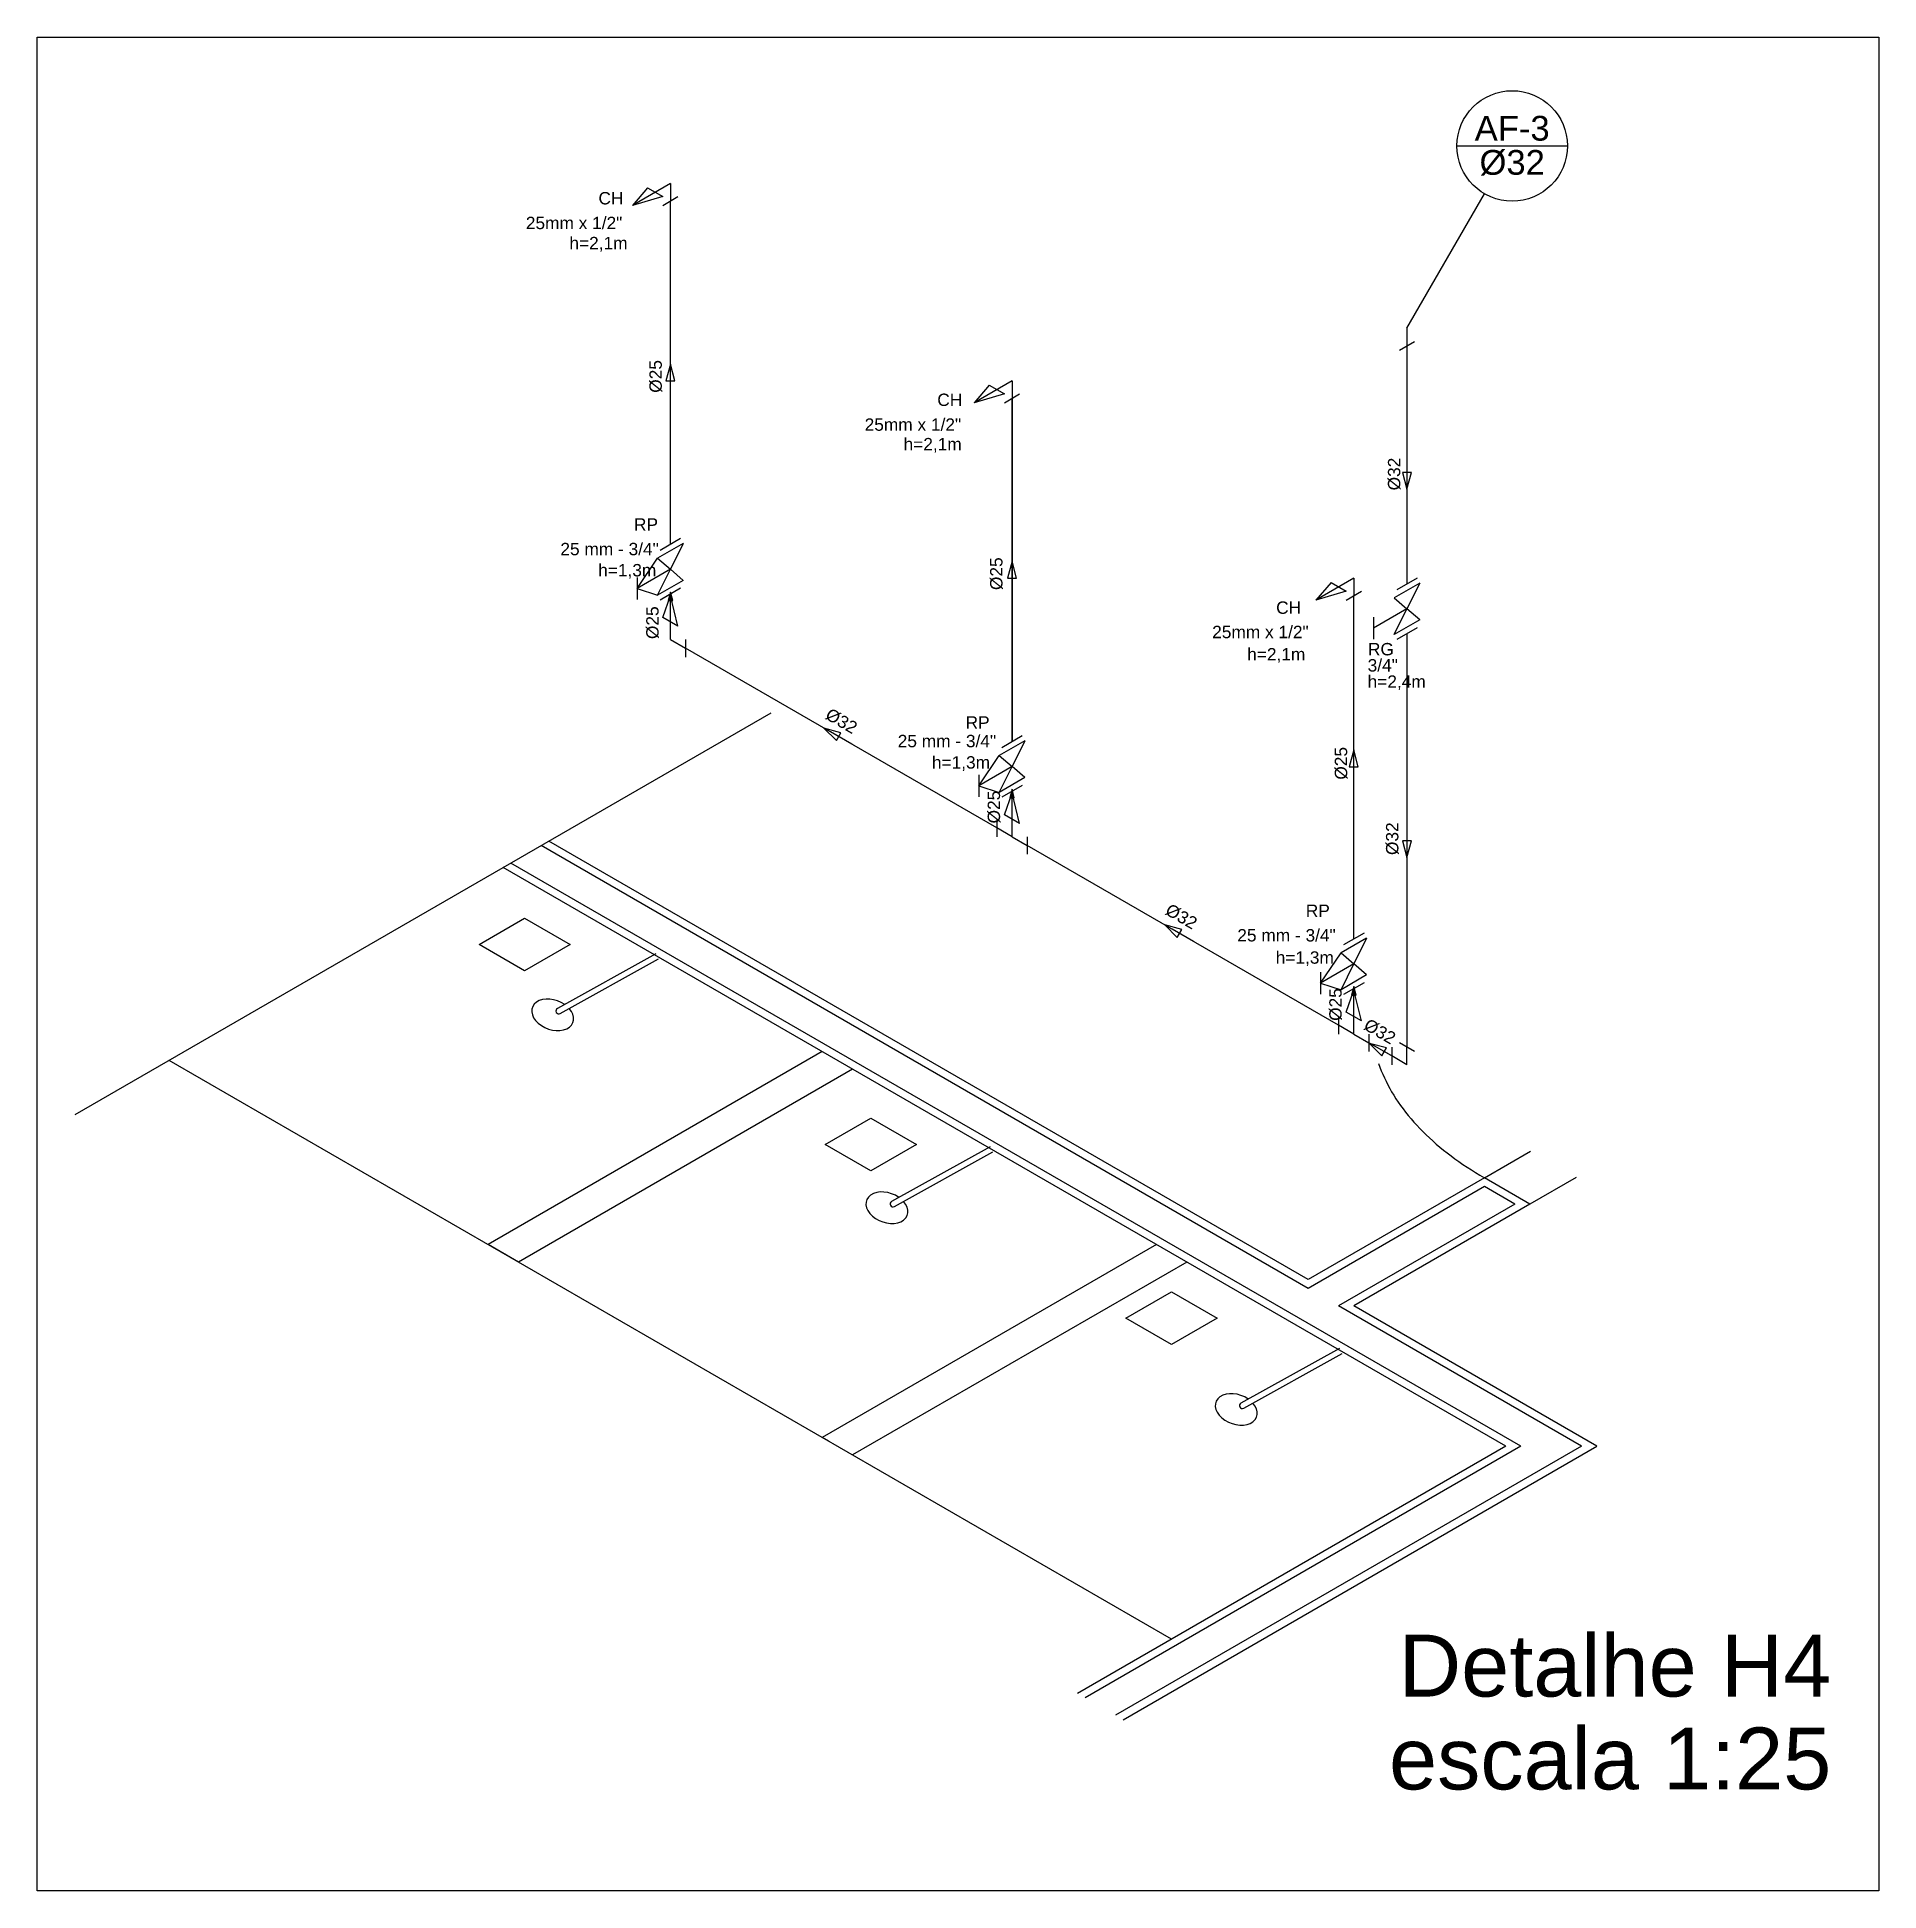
# Model space of a CAD drawing. Header units: inches. Extents: x 14.7 to 44.3, y -33.2 to 26.
# Drawn here: x 26.12 to 31.37, y -33.22 to -27.94 of the extents above; entities that cross this region are included whole.
import ezdxf

# ---------------------------------------------------------------- set-up
doc = ezdxf.new("R2010")
doc.units = ezdxf.units.IN
doc.header["$MEASUREMENT"] = 0
for name, color, linetype in [('AF-Colunas', 3, 'Continuous'), ('AF-Conexões_detalhe', 9, 'Continuous'), ('AF-Indicação_coluna', 3, 'Continuous'), ('AF-Sentido_tubo', 9, 'Continuous'), ('AF-Textos_coluna', 1, 'Continuous'), ('AF-Textos_conexão', 1, 'Continuous'), ('AF-Textos_tubo', 1, 'Continuous'), ('AF-Tubos_detalhe', 2, 'Continuous'), ('Arquitetura', 252, 'Continuous'), ('DI-Títulos', 2, 'Continuous'), ('Simbolos', 3, 'Continuous'), ('Simbolos_int', 174, 'Continuous')]:
    doc.layers.add(name, color=color, linetype=linetype)
doc.styles.add('Arial', font='arial.ttf')

msp = doc.modelspace()

# ---------------------------------------------------------------- texts
at = {"layer": 'AF-Textos_coluna', "char_height": 0.0706, "attachment_point": 8, "line_spacing_factor": 0.9, "style": 'Arial'}
for s, insert, width in [('AF-3', (30.3254, -28.2345), 0.426962), ('%%c32', (30.3254, -28.3335), 0.372149)]:
    msp.add_mtext(s, dxfattribs=dict(at, insert=insert, width=width))
at = {"layer": 'AF-Textos_conexão', "char_height": 0.0353, "attachment_point": 7, "line_spacing_factor": 0.9, "style": 'Arial'}
for s, insert, width in [('CH', (27.7202, -28.4159), 0.143441), ('25mm x 1/2"', (27.5131, -28.4864), 0.553896), ('h=2,1m', (27.6373, -28.5498), 0.144882), ('CH', (28.6862, -28.9906), 0.143441), ('25mm x 1/2"', (28.4791, -29.0613), 0.553896), ('h=2,1m', (28.5901, -29.1231), 0.144882), ('RP', (27.8215, -29.3456), 0.138111), ('25 mm - 3/4"', (27.6116, -29.4161), 0.565527), ('h=1,3m', (27.7194, -29.4825), 0.144882), ('CH', (29.6524, -29.5832), 0.143441), ('25mm x 1/2"', (29.47, -29.6526), 0.553896), ('h=2,1m', (29.5698, -29.7222), 0.144882), ('RG', (29.9142, -29.7016), 0.148772), ('3/4"', (29.9133, -29.7477), 0.173486), ('h=2,4m', (29.9131, -29.8001), 0.144882), ('RP', (28.7669, -29.9101), 0.138111), ('25 mm - 3/4"', (28.5734, -29.9635), 0.565527), ('h=1,3m', (28.6709, -30.0305), 0.144882), ('RP', (29.7369, -30.4468), 0.138111), ('25 mm - 3/4"', (29.5416, -30.5173), 0.565527), ('h=1,3m', (29.6511, -30.5868), 0.144882)]:
    msp.add_mtext(s, dxfattribs=dict(at, insert=insert, width=width))
at = {"layer": 'AF-Textos_tubo', "char_height": 0.0353, "width": 0.18754, "attachment_point": 8, "line_spacing_factor": 0.9, "style": 'Arial'}
for s, insert, rotation in [('%%c25', (27.9021, -28.9058), 90), ('%%c32', (30.0077, -29.1841), 90), ('%%c25', (28.8734, -29.4683), 90), ('%%c25', (27.893, -29.608), 90), ('%%c32', (28.4038, -29.9044), 329.9997), ('%%c25', (29.8562, -30.0089), 90), ('%%c25', (28.8665, -30.1336), 90), ('%%c32', (30.0022, -30.2238), 90), ('%%c32', (29.3729, -30.4617), 329.9997), ('%%c25', (29.8405, -30.6966), 90), ('%%c32', (29.9388, -30.7896), 329.9998)]:
    msp.add_mtext(s, dxfattribs=dict(at, insert=insert, rotation=rotation))
at = {"layer": 'DI-Títulos', "char_height": 0.1765, "attachment_point": 9, "line_spacing_factor": 0.9, "style": 'Arial'}
for s, insert, width in [('Detalhe H4', (31.2352, -32.6722), 2.478222), ('escala 1:25', (31.2352, -32.937), 2.536192)]:
    msp.add_mtext(s, dxfattribs=dict(at, insert=insert, width=width))

# ---------------------------------------------------------------- linework, layer by layer
msp.add_lwpolyline([(26.1196, -27.9383), (31.371, -27.9383), (31.371, -33.2239), (26.1196, -33.2239)], close=True)
at = {"layer": 'AF-Colunas', "linetype": 'Continuous'}
for p, q in [((30.0037, -28.8308), (30.047, -28.8058)), ((30.0254, -28.7683), (30.0254, -28.8183))]:
    msp.add_line(p, q, dxfattribs=at)
at = {"layer": 'AF-Conexões_detalhe', "linetype": 'Continuous'}
for p, q in [((27.9253, -28.3558), (27.817, -28.4183)), ((27.8603, -28.3683), (27.817, -28.4183)), ((27.8603, -28.3683), (27.9036, -28.3933)), ((27.9253, -28.3558), (27.9253, -28.4058)), ((27.9036, -28.3933), (27.817, -28.4183)), ((27.9036, -28.4183), (27.9469, -28.3933)), ((28.8995, -28.9183), (28.7912, -28.9808)), ((28.8345, -28.9308), (28.7912, -28.9808)), ((28.8778, -28.9558), (28.7912, -28.9808)), ((28.8345, -28.9308), (28.8778, -28.9558)), ((28.8778, -28.9808), (28.9211, -28.9558)), ((28.8778, -28.9808), (28.9211, -28.9558)), ((28.8995, -28.9183), (28.8995, -28.9683)), ((28.8995, -28.9183), (28.8995, -28.9683)), ((29.8738, -29.4808), (29.7655, -29.5433)), ((29.8088, -29.4933), (29.7655, -29.5433)), ((29.8088, -29.4933), (29.8521, -29.5183)), ((29.8738, -29.4808), (29.8738, -29.5308)), ((27.9036, -29.5933), (27.9253, -29.5308)), ((27.9469, -29.6183), (27.9253, -29.5308)), ((29.8521, -29.5183), (29.7655, -29.5433)), ((29.8521, -29.5433), (29.8954, -29.5183)), ((27.9469, -29.6183), (27.9036, -29.5933)), ((27.9253, -29.6558), (27.9253, -29.6058)), ((27.9253, -29.6558), (27.9686, -29.6808)), ((27.9686, -29.6558), (27.9686, -29.7058)), ((28.8778, -30.1558), (28.8995, -30.0933)), ((28.9211, -30.1808), (28.8995, -30.0933)), ((28.8562, -30.1683), (28.8562, -30.2183)), ((28.9211, -30.1808), (28.8778, -30.1558)), ((28.8995, -30.2183), (28.8995, -30.1683)), ((28.8995, -30.2183), (28.8562, -30.1933)), ((28.8995, -30.2183), (28.9428, -30.2433)), ((28.9428, -30.2183), (28.9428, -30.2683)), ((29.8521, -30.7183), (29.8738, -30.6558)), ((29.8954, -30.7433), (29.8738, -30.6558)), ((29.8305, -30.7308), (29.8305, -30.7808)), ((29.8738, -30.7808), (29.8305, -30.7558)), ((29.8954, -30.7433), (29.8521, -30.7183)), ((29.8738, -30.7808), (29.8738, -30.7308)), ((29.8738, -30.7808), (29.9171, -30.8058)), ((29.9171, -30.7808), (29.9171, -30.8308)), ((30.047, -30.8308), (30.0037, -30.8058)), ((29.9821, -30.8183), (29.9821, -30.8683)), ((30.0254, -30.8683), (29.9821, -30.8433)), ((30.0254, -30.8683), (30.0254, -30.8183))]:
    msp.add_line(p, q, dxfattribs=at)
at = {"layer": 'AF-Indicação_coluna'}
for p, q in [((30.1679, -28.2487), (30.4829, -28.2487)), ((30.0254, -28.7683), (30.2466, -28.3851))]:
    msp.add_line(p, q, dxfattribs=at)
msp.add_circle((30.3254, -28.2487), 0.1575, dxfattribs=at)
at = {"layer": 'AF-Sentido_tubo'}
for points in [[(27.9253, -28.8705), (27.9123, -28.9188), (27.9382, -28.9188)], [(30.0254, -29.2277), (30.0383, -29.1794), (30.0124, -29.1794)], [(28.8995, -29.433), (28.8865, -29.4813), (28.9124, -29.4813)], [(27.9253, -29.5205), (27.9188, -29.5447), (27.9318, -29.5447)], [(28.3632, -29.9087), (28.3985, -29.944), (28.4115, -29.9216)], [(29.8738, -29.9706), (29.8609, -30.0189), (29.8867, -30.0189)], [(28.8995, -30.083), (28.893, -30.1071), (28.9059, -30.1071)], [(30.0254, -30.2778), (30.0383, -30.2295), (30.0124, -30.2295)], [(29.3351, -30.4698), (29.3705, -30.5052), (29.3834, -30.4828)], [(29.8738, -30.6455), (29.8673, -30.6697), (29.8803, -30.6697)], [(29.9185, -30.8075), (29.9539, -30.8429), (29.9668, -30.8204)]]:
    msp.add_lwpolyline(points, close=True, dxfattribs=at)
for points in [[(27.9253, -28.9411), (27.9253, -28.8705)], [(30.0254, -29.133), (30.0254, -29.2036)], [(28.8995, -29.433), (28.8995, -29.5036)], [(28.8995, -29.5036), (28.8995, -29.433)], [(27.9253, -29.5911), (27.9253, -29.5205)], [(28.4429, -29.9547), (28.3818, -29.9194)], [(29.8738, -30.0661), (29.8738, -29.9955)], [(28.8995, -30.1536), (28.8995, -30.083)], [(30.0254, -30.183), (30.0254, -30.2536)], [(29.4172, -30.5172), (29.3561, -30.4819)], [(29.8738, -30.7161), (29.8738, -30.6455)], [(29.9802, -30.8422), (29.919, -30.8069)]]:
    msp.add_lwpolyline(points, dxfattribs=at)
at = {"layer": 'AF-Tubos_detalhe'}
for p, q in [((27.9253, -29.3851), (27.9253, -28.4058)), ((30.0254, -28.8183), (30.0254, -29.4976)), ((28.8995, -28.9683), (28.8995, -29.9475)), ((28.8995, -29.9475), (28.8995, -28.9683)), ((27.9253, -29.6058), (27.9253, -29.5266)), ((29.8738, -30.5101), (29.8738, -29.5308)), ((30.0254, -29.6391), (30.0254, -30.8183)), ((28.8562, -30.1933), (27.9686, -29.6808)), ((28.8995, -30.1683), (28.8995, -30.089)), ((29.8305, -30.7558), (28.9428, -30.2433)), ((29.8738, -30.7308), (29.8738, -30.6516)), ((29.9821, -30.8433), (29.9171, -30.8058))]:
    msp.add_line(p, q, dxfattribs=at)
at = {"layer": 'Arquitetura'}
for p, q in [((26.2281, -31.0106), (28.2124, -29.8651)), ((29.7439, -31.4808), (27.5789, -30.2308)), ((29.7439, -31.5058), (27.5571, -30.2433)), ((30.3069, -31.9558), (27.4489, -30.3058)), ((30.3501, -31.9558), (27.4706, -30.2933)), ((27.8839, -30.5522), (27.6032, -30.708)), ((27.6111, -30.7223), (27.8918, -30.5665)), ((29.3541, -32.5058), (26.4961, -30.8558)), ((28.3581, -30.8308), (27.4056, -31.3808)), ((28.4449, -30.8808), (27.4921, -31.4308)), ((28.8366, -31.1022), (28.5559, -31.258)), ((28.5639, -31.2723), (28.8446, -31.1165)), ((30.2461, -31.1908), (30.3776, -31.1151)), ((30.2461, -31.1908), (29.7439, -31.4808)), ((30.2461, -31.2158), (29.7439, -31.5058)), ((30.3761, -31.2658), (30.2461, -31.1908)), ((30.3326, -31.2658), (30.2461, -31.2158)), ((30.5074, -31.1901), (30.3761, -31.2658)), ((30.3326, -31.2658), (29.8304, -31.5558)), ((30.3326, -31.2658), (29.8304, -31.5558)), ((30.3761, -31.2658), (29.8736, -31.5558)), ((30.3761, -31.2658), (29.8736, -31.5558)), ((27.4921, -31.4308), (27.4056, -31.3808)), ((29.3109, -31.3808), (28.3581, -31.9308)), ((29.3974, -31.4308), (28.4449, -31.9808)), ((30.5234, -31.9558), (29.8304, -31.5558)), ((30.5666, -31.9558), (29.8736, -31.5558)), ((29.8326, -31.6772), (29.5519, -31.833)), ((29.5599, -31.8473), (29.8406, -31.6915)), ((28.3764, -31.9414), (28.3581, -31.9308)), ((30.3069, -31.9558), (29.0861, -32.6606)), ((30.3501, -31.9558), (29.1076, -32.6731)), ((30.5234, -31.9558), (29.1944, -32.7231)), ((29.2159, -32.7356), (30.5666, -31.9558))]:
    msp.add_line(p, q, dxfattribs=at)
for points in [[(27.6394, -30.5258), (27.5094, -30.6008), (27.3796, -30.5258), (27.5094, -30.4508), (27.6394, -30.5258)], [(28.6266, -31.0958), (28.4969, -31.1708), (28.3669, -31.0958), (28.4969, -31.0208), (28.6266, -31.0958)], [(29.4841, -31.5908), (29.3541, -31.6658), (29.2241, -31.5908), (29.3541, -31.5158), (29.4841, -31.5908)]]:
    msp.add_lwpolyline(points, dxfattribs=at)
at = {"layer": 'Arquitetura', "linetype": 'Continuous'}
msp.add_lwpolyline([(29.9444, -30.8648), (29.9481, -30.8751), (29.9521, -30.8853), (29.9564, -30.8953), (29.9609, -30.9056), (29.9656, -30.9156), (29.9706, -30.9256), (29.9761, -30.9356), (29.9816, -30.9453), (29.9876, -30.9551), (29.9939, -30.9651), (30.0004, -30.9746), (30.0071, -30.9843), (30.0141, -30.9938), (30.0214, -31.0033), (30.0291, -31.0128), (30.0369, -31.0223), (30.0451, -31.0316), (30.0534, -31.0408), (30.0621, -31.0498), (30.0709, -31.0591), (30.0801, -31.0681), (30.0894, -31.0768), (30.0991, -31.0856), (30.1091, -31.0943), (30.1191, -31.1031), (30.1296, -31.1116), (30.1401, -31.1198), (30.1511, -31.1283), (30.1621, -31.1363), (30.1734, -31.1446), (30.1851, -31.1526), (30.1969, -31.1603), (30.2089, -31.1683), (30.2211, -31.1758), (30.2334, -31.1833), (30.2461, -31.1908)], dxfattribs=at)
at = {"layer": 'Arquitetura'}
for centre in [(27.6072, -30.7151), (28.5599, -31.2651), (29.5559, -31.8401)]:
    msp.add_arc(centre, 0.00818, 119.0346, 299.0346, dxfattribs=at)
for centre in [(27.5897, -30.726), (28.5425, -31.276), (29.5385, -31.851)]:
    msp.add_ellipse(centre, major_axis=(-0.058, 0.0213), ratio=0.683322, start_param=4.348829, end_param=10.329632, dxfattribs=at)
at = {"layer": 'Simbolos'}
for p, q in [((27.9617, -29.3823), (27.8889, -29.4243)), ((27.9617, -29.3823), (27.9253, -29.4558)), ((27.8302, -29.5107), (27.8889, -29.4243)), ((27.8889, -29.4243), (27.9253, -29.4558)), ((27.9253, -29.4558), (27.8302, -29.5107)), ((27.8302, -29.4792), (27.8302, -29.5422)), ((27.8889, -29.5293), (27.9255, -29.4557)), ((27.9617, -29.4873), (27.8889, -29.5293)), ((27.9617, -29.4873), (27.9253, -29.4558)), ((30.0546, -29.4807), (29.9964, -29.5143)), ((27.8302, -29.5107), (27.8889, -29.5293)), ((30.0617, -29.4948), (29.989, -29.5368)), ((29.989, -29.5368), (30.0251, -29.5685)), ((30.0617, -29.4948), (30.0251, -29.5685)), ((30.0251, -29.5685), (29.9301, -29.6233)), ((29.9301, -29.5918), (29.9301, -29.6548)), ((29.989, -29.6418), (30.0254, -29.5683)), ((30.0617, -29.5998), (30.0251, -29.5685)), ((30.0617, -29.5998), (29.989, -29.6418)), ((30.0546, -29.6222), (29.9964, -29.6558)), ((28.9358, -29.9448), (28.8631, -29.9868)), ((28.9358, -29.9448), (28.8995, -30.0183)), ((28.8044, -30.0732), (28.8631, -29.9868)), ((28.8995, -30.0183), (28.8044, -30.0732)), ((28.8631, -29.9868), (28.8995, -30.0183)), ((28.8631, -30.0918), (28.8997, -30.0182)), ((28.9358, -30.0498), (28.8995, -30.0183)), ((28.8044, -30.0417), (28.8044, -30.1047)), ((28.8044, -30.0732), (28.8631, -30.0918)), ((28.9358, -30.0498), (28.8631, -30.0918)), ((29.7788, -30.6357), (29.8374, -30.5493)), ((29.9102, -30.5073), (29.8374, -30.5493)), ((29.8374, -30.5493), (29.8738, -30.5808)), ((29.9102, -30.5073), (29.8738, -30.5808)), ((29.8738, -30.5808), (29.7788, -30.6357)), ((29.8374, -30.6543), (29.874, -30.5807)), ((29.9102, -30.6123), (29.8738, -30.5808)), ((29.7788, -30.6042), (29.7788, -30.6672)), ((29.7788, -30.6357), (29.8374, -30.6543)), ((29.9102, -30.6123), (29.8374, -30.6543))]:
    msp.add_line(p, q, dxfattribs=at)
at = {"layer": 'Simbolos_int'}
for p, q in [((27.9545, -29.3682), (27.8963, -29.4018)), ((27.9545, -29.5097), (27.8963, -29.5433)), ((28.9287, -29.9307), (28.8704, -29.9643)), ((28.9287, -30.0722), (28.8704, -30.1058)), ((29.903, -30.4932), (29.8448, -30.5268)), ((29.903, -30.6347), (29.8448, -30.6683))]:
    msp.add_line(p, q, dxfattribs=at)

msp.set_redraw_order([(e.dxf.handle, doc.entitydb.next_handle()) for e in msp.query("TEXT MTEXT ATTDEF DIMENSION ARC_DIMENSION")])  # texts and dimensions are drawn at this point

doc.saveas('drawing.dxf')
